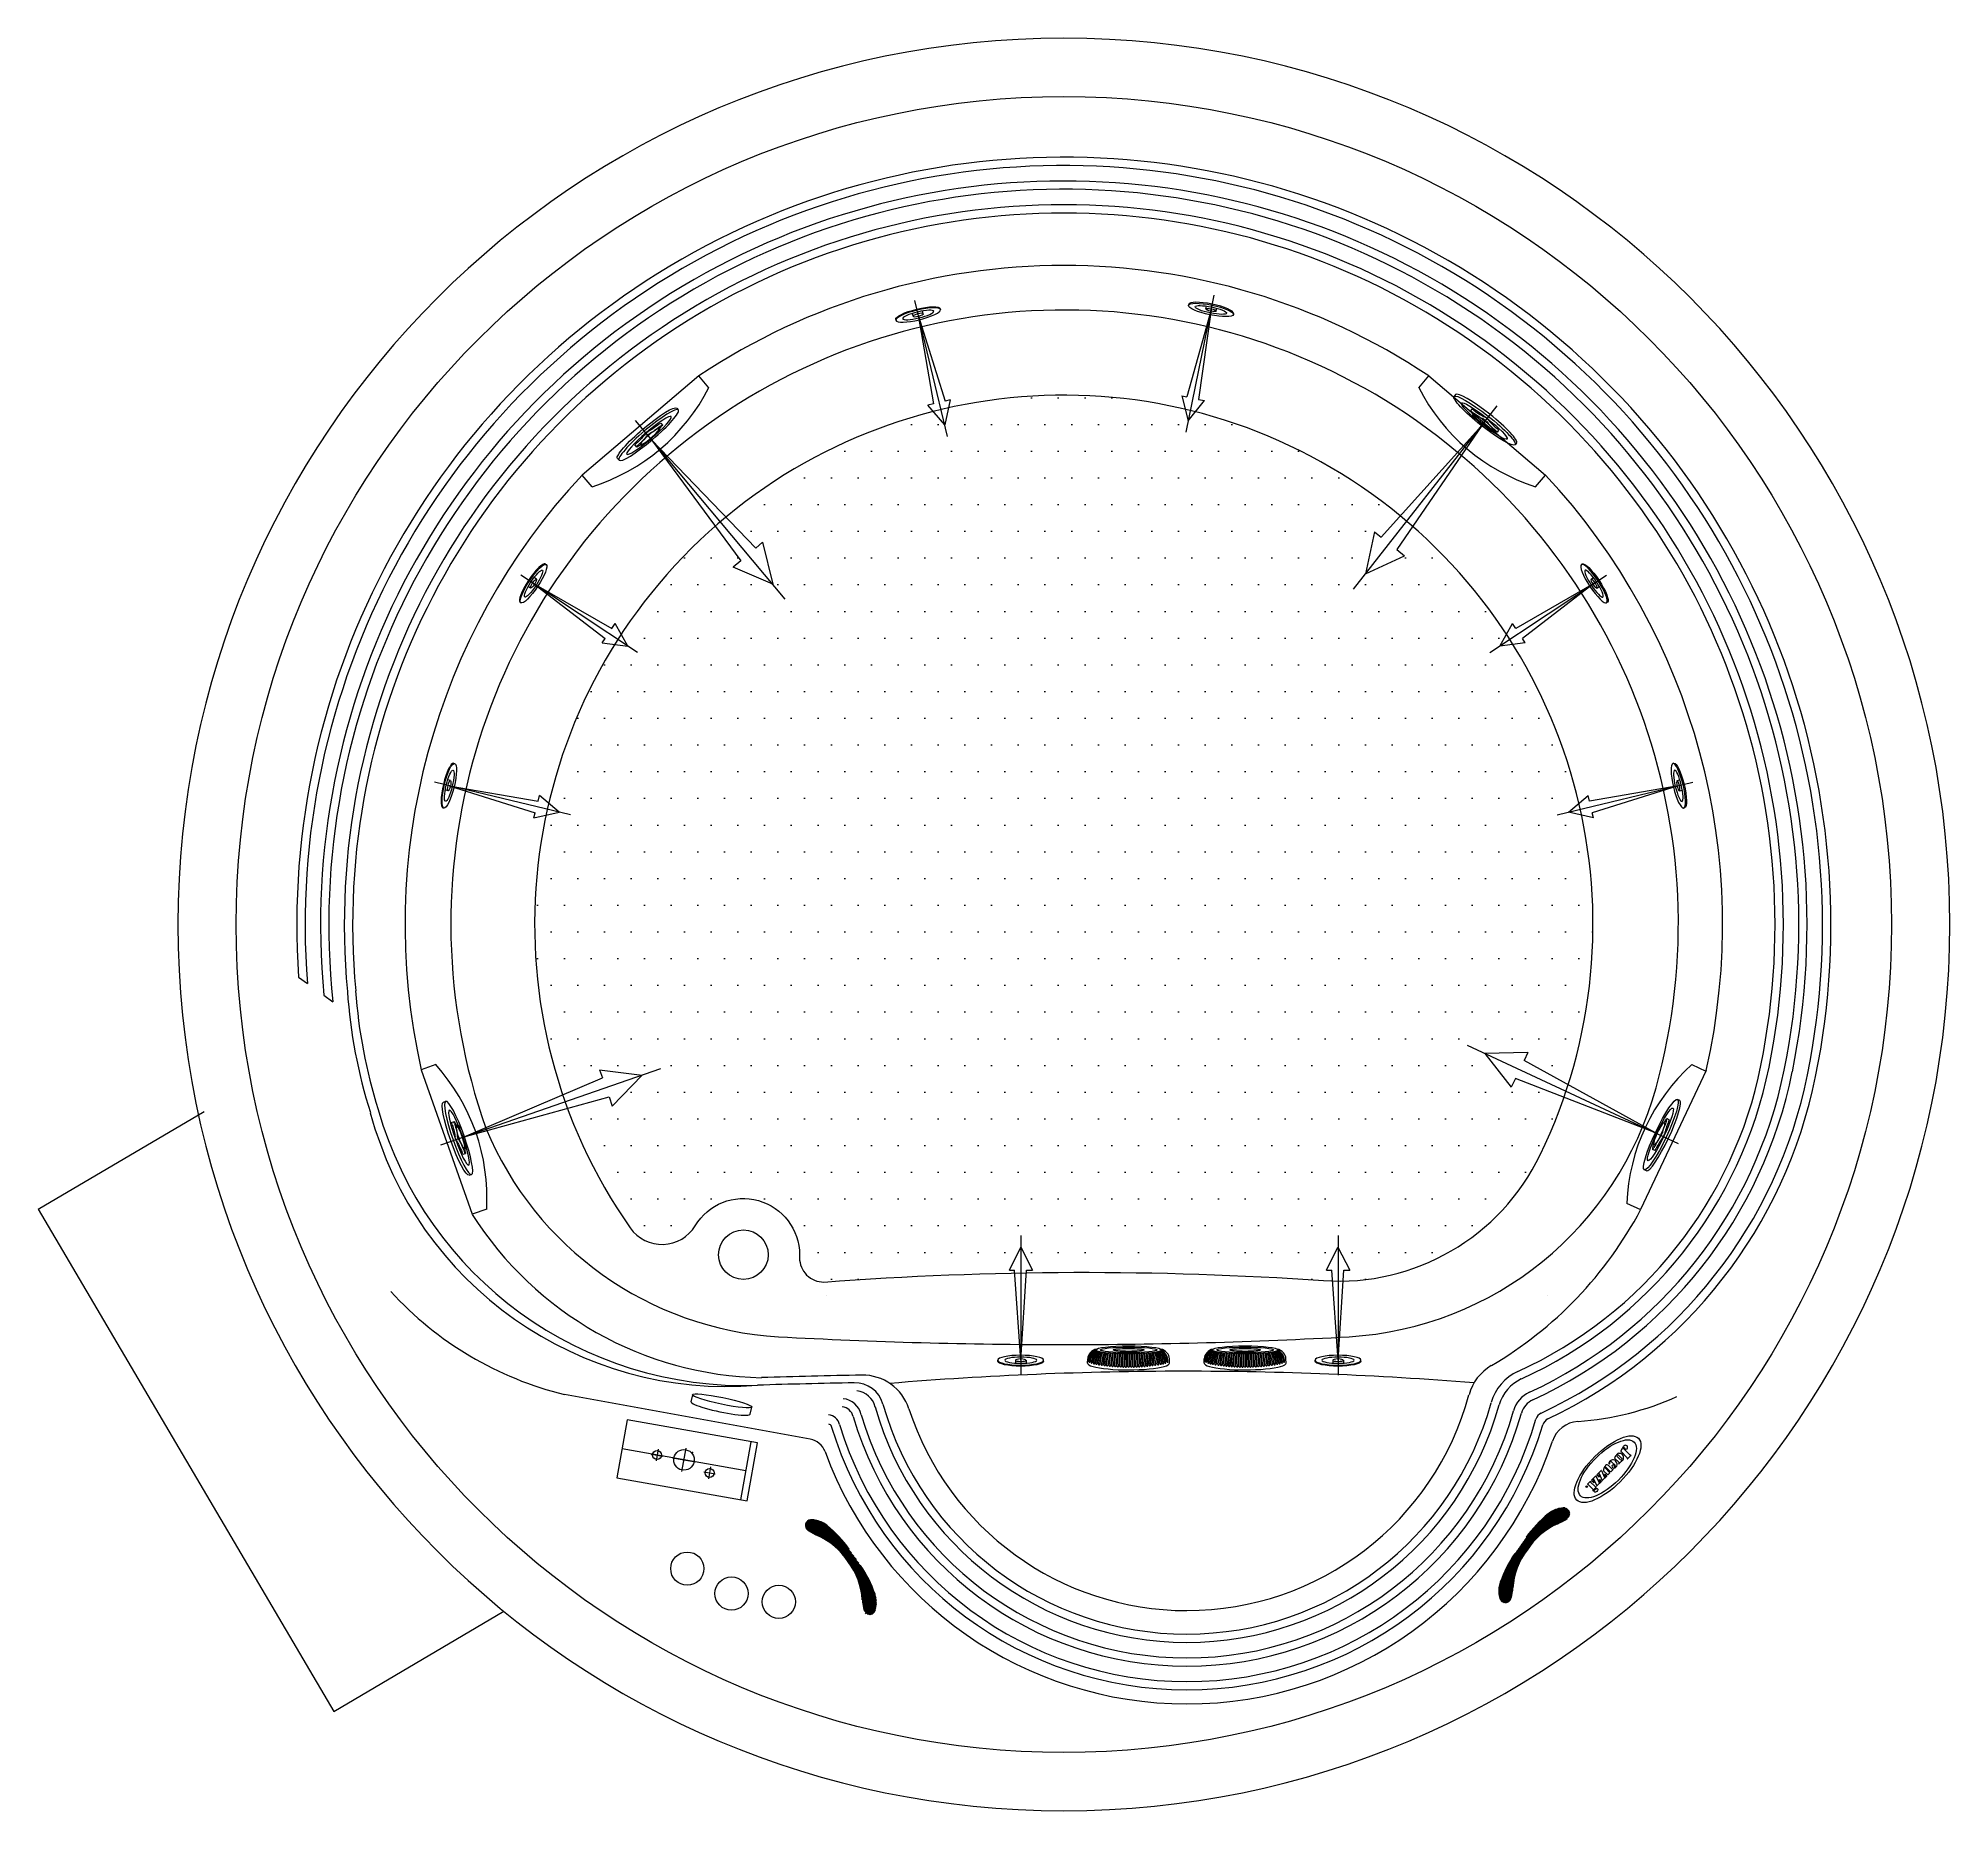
# Model space of a CAD drawing. Header units: millimetres. Extents: x -1265.95 to -1263.98, y 2239.13 to 2240.96.
import ezdxf
from ezdxf.enums import TextEntityAlignment as Align

# ---------------------------------------------------------------- set-up
doc = ezdxf.new("R2010")
doc.units = ezdxf.units.MM
doc.linetypes.add('CENTER2', pattern=[1.125, 0.75, -0.125, 0.125, -0.125])
doc.layers.add('jacuzzi', color=1, linetype='Continuous')
doc.layers.add('LCOTA02', color=1, linetype='Continuous')
doc.styles.add('ROMANS', font='romans', dxfattribs={"height": 4})

# ---------------------------------------------------------------- blocks, each defined once
blk = doc.blocks.new('*E4')
at = {"layer": 'LCOTA02', "extrusion": (0, 0, -1)}
for centre, start_param, end_param in [((-0.14, 1.57), -1.378279, 0), ((-0.13, -1.4), 3.141593, 4.519872)]:
    blk.add_ellipse(centre, major_axis=(-0.001, 0.268), ratio=0.15, start_param=start_param, end_param=end_param, dxfattribs=at)
blk = doc.blocks.new('A$C302A24D9')
at = {"layer": 'jacuzzi'}
for p, q in [((0, 1.23), (0, 1.02)), ((1.81, 1.02), (1.81, 1.61)), ((2.9, 1.02), (2.9, 1.61)), ((4.71, 1.23), (4.71, 1.02))]:
    blk.add_line(p, q, dxfattribs=at)
at = {"layer": 'jacuzzi', "extrusion": (0, 0, -1)}
for centre, major_axis, ratio, start_param, end_param in [((2.36, 1.23), (2.36, 0), 0.431953, 3.141593, 6.283185), ((2.36, 1.02), (2.36, 0), 0.431953, 3.141593, 9.424778), ((2.36, 1.02), (1.65, 0), 0.381644, 3.141593, 9.424778), ((2.36, 1.02), (0.544, 0), 0.461888, 1.570796326794896, 7.853981633974482)]:
    blk.add_ellipse(centre, major_axis=major_axis, ratio=ratio, start_param=start_param, end_param=end_param, dxfattribs=at)
blk = doc.blocks.new('A$C64DC4944')
at = {"layer": 'LCOTA02'}
for p, q in [((1, 10.05), (1.61, 10.04)), ((1, 10.05), (1.61, 10.04)), ((0.61, 7.08), (2.4, 6.9)), ((0.63, 7.21), (2.41, 6.99)), ((0.65, 7.4), (2.42, 7.19)), ((0.67, 7.53), (2.43, 7.29)), ((0.7, 7.73), (2.46, 7.49)), ((0.5, 5.45), (2.33, 5.42)), ((0.5, 5.25), (2.33, 5.22)), ((0.5, 5.12), (2.33, 5.12)), ((0.5, 4.93), (2.33, 4.93)), ((0.5, 4.8), (2.33, 4.83)), ((0.51, 5.78), (2.34, 5.72)), ((0.51, 5.58), (2.33, 5.52)), ((0.52, 5.91), (2.34, 5.81)), ((0.53, 6.1), (2.35, 6.01)), ((0.54, 6.23), (2.35, 6.11)), ((0.55, 6.43), (2.36, 6.31)), ((0.56, 6.56), (2.37, 6.4)), ((0.58, 6.75), (2.38, 6.6)), ((0.59, 6.88), (2.38, 6.7)), ((0.5, 4.6), (2.33, 4.63)), ((0.51, 4.47), (2.33, 4.53)), ((0.51, 4.27), (2.34, 4.33)), ((0.52, 4.14), (2.34, 4.24)), ((0.53, 3.95), (2.35, 4.04)), ((0.54, 3.82), (2.35, 3.94)), ((0.55, 3.62), (2.36, 3.74)), ((0.56, 3.49), (2.37, 3.65)), ((0.58, 3.3), (2.38, 3.45)), ((0.59, 3.17), (2.38, 3.35)), ((0.61, 2.97), (2.4, 3.15)), ((0.63, 2.84), (2.41, 3.06)), ((0.65, 2.65), (2.42, 2.86)), ((0.67, 2.52), (2.43, 2.76)), ((0.7, 2.32), (2.46, 2.56)), ((1, 0), (1.61, 0.01))]:
    blk.add_line(p, q, dxfattribs=at)
for centre, radius, start, end in [((1.05, 9.54), 0.0615, 68.3204, 262.6804), ((0.87, 6.16), 3.32, 55.1075, 86.9796), ((0.99, 6.71), 2.88, 50.6805, 88.3252), ((1.17, 9.8), 0.0615, 68.3204, 262.6804), ((1.17, 7.3), 2.43, 44.3309, 90.2321), ((1.25, 7.67), 2.18, 37.8314, 91.6456), ((1.27, 9.97), 0.0437, 95.1947, 269.2796), ((1.48, 8.38), 1.65, 23.122, 97.4137), ((1.4, 8.12), 1.81, 29.4273, 93.9522), ((1.6, 8.54), 1.5, 15.4909, 89.5), ((0.6, 6.98), 0.0976, 82.2368, 265.4561), ((0.64, 7.31), 0.0971, 80.818, 264.7502), ((0.68, 7.63), 0.0966, 79.3777, 264.0441), ((0.73, 7.95), 0.0962, 77.9164, 263.337), ((0.78, 8.28), 0.0957, 76.4345, 262.6285), ((-5.35, -37.79), 46.05, 80.2208, 82.4284), ((0.83, 8.64), 0.0886, 70.0987, 280.7386), ((-0.81, -6.43), 14.56, 76.9086, 83.8716), ((-0.02, -2.86), 11.07, 76.75, 85.9055), ((0.27, 0.94), 7.45, 72.2851, 85.8848), ((0.9, 8.97), 0.0853, 77.1949, 270.3983), ((0.81, 3.81), 4.74, 68.2863, 89.644), ((0.81, 4.32), 4.4, 66.1373, 89.444), ((0.96, 9.26), 0.0777, 73.1915, 257.3605), ((0.5, 3.09), 5.81, 68.528, 86.0922), ((0.67, 4.8), 4.27, 62.3198, 86.6528), ((0.56, 4.48), 4.72, 63.2328, 85.4084), ((0.73, 5.64), 3.71, 57.5492, 86.0418), ((0.5, 5.35), 0.1, 89, 269), ((0.5, 5.03), 0.1, 90, 270), ((0.5, 4.7), 0.1, 91, 271), ((0.51, 5.68), 0.0995, 87.6922, 268.2877), ((0.52, 6.01), 0.099, 86.3618, 267.5776), ((0.54, 6.33), 0.0985, 85.009, 266.8693), ((0.57, 6.66), 0.098, 83.6339, 266.1623), ((0.51, 4.37), 0.0995, 91.7123, 272.3078), ((0.52, 4.04), 0.099, 92.4224, 273.6382), ((0.54, 3.72), 0.0985, 93.1307, 274.991), ((0.57, 3.39), 0.098, 93.8377, 276.3661), ((0.6, 3.07), 0.0976, 94.5439, 277.7632), ((0.64, 2.74), 0.0971, 95.2498, 279.182), ((0.68, 2.42), 0.0966, 95.9559, 280.6223), ((-5.35, 47.84), 46.05, 277.5716, 279.7791), ((0.73, 2.1), 0.0962, 96.663, 282.0836), ((0.78, 1.77), 0.0957, 97.3715, 283.5655), ((0.83, 1.41), 0.0886, 79.2614, 289.9013), ((-0.81, 16.48), 14.56, 276.1284, 283.0908), ((-0.02, 12.91), 11.07, 274.0945, 283.2492), ((0.27, 9.11), 7.45, 274.1152, 287.7136), ((0.9, 1.08), 0.0853, 89.6017, 282.8051), ((0.81, 6.24), 4.74, 270.356, 291.7114), ((0.81, 5.73), 4.4, 270.556, 293.8599), ((0.96, 0.79), 0.0777, 102.6395, 286.8085), ((0.5, 6.96), 5.81, 273.9078, 291.4695), ((0.67, 5.25), 4.27, 273.3472, 297.6765), ((0.56, 5.57), 4.72, 274.5916, 296.7633), ((0.73, 4.41), 3.71, 273.9582, 302.4452), ((1.05, 0.51), 0.0615, 97.3196, 291.6796), ((0.87, 3.89), 3.32, 273.0204, 304.8844), ((0.99, 3.34), 2.88, 271.6748, 309.1263), ((1.17, 0.25), 0.0615, 97.3196, 291.6796), ((1.17, 2.75), 2.43, 269.7679, 315.0739), ((1.25, 2.38), 2.18, 268.3544, 322.1082), ((1.6, 1.51), 1.5, 270.5, 344.4472)]:
    blk.add_arc(centre, radius, start, end, dxfattribs=at)
blk.add_ellipse((1, 5.03), major_axis=(0, 5.03), ratio=0.198307, start_param=6.281174, end_param=9.428239, dxfattribs=at)
for major_axis, ratio in [((0, 4), 0.1484), ((0, 3.49), 0.114375), ((0, 1.89), 0.112344)]:
    blk.add_ellipse((2.92, 5.02), major_axis=major_axis, ratio=ratio, dxfattribs=at)
blk = doc.blocks.new('*E3')
at = {"layer": 'LCOTA02', "extrusion": (0, 0, -1)}
for centre, start_param, end_param in [((-0.14, 1.57), -1.378279, 0), ((-0.13, -1.4), 3.141593, 4.519872)]:
    blk.add_ellipse(centre, major_axis=(-0.001, 0.268), ratio=0.15, start_param=start_param, end_param=end_param, dxfattribs=at)

msp = doc.modelspace()

# ---------------------------------------------------------------- hatches: boundary and pattern name
at = {"layer": 'jacuzzi'}
h = msp.add_hatch(dxfattribs=at)
h.set_pattern_fill('DOTS', color=256, scale=0.44, style=0)
h.set_pattern_definition([(0, (-1268.60024, 2236.655902), (0.01375, 0.0275), [0, -0.0275])])
h.paths.add_polyline_path([(-1264.3508, 2240.046, 0.052076), (-1264.3626, 2240.1586), (-1264.3762, 2240.1617), (-1264.3761, 2240.1617), (-1264.3653, 2240.1709, 0.081836), (-1264.4334, 2240.3345), (-1264.447, 2240.3327), (-1264.4468, 2240.3328), (-1264.44, 2240.3448, 0.067772), (-1264.5365, 2240.4558), (-1264.5528, 2240.432), (-1264.5448, 2240.4257), (-1264.5849, 2240.407), (-1264.585, 2240.4068), (-1264.5759, 2240.4503), (-1264.5688, 2240.4447), (-1264.5492, 2240.4665, 0.109929), (-1264.7603, 2240.5739), (-1264.7675, 2240.5647), (-1264.7675, 2240.5646), (-1264.7706, 2240.5764, 0.05801), (-1264.8958, 2240.591), (-1264.8958, 2240.046)])
h.paths.add_polyline_path([(-1264.8958, 2240.591, 0.054954), (-1265.0146, 2240.5779), (-1265.0185, 2240.5602), (-1265.0186, 2240.5604), (-1265.0303, 2240.5742, 0.111231), (-1265.2438, 2240.4655), (-1265.213, 2240.4336), (-1265.2061, 2240.4395), (-1265.1955, 2240.3963), (-1265.1957, 2240.3965), (-1265.2363, 2240.4138), (-1265.2286, 2240.4203), (-1265.2549, 2240.456, 0.067948), (-1265.3516, 2240.3448), (-1265.3449, 2240.3328), (-1265.3447, 2240.3327), (-1265.3582, 2240.3345, 0.081836), (-1265.4263, 2240.1709), (-1265.4156, 2240.1617), (-1265.4155, 2240.1617), (-1265.4291, 2240.1586, 0.052076), (-1265.4408, 2240.046), (-1264.8958, 2240.046)])
h.paths.add_polyline_path([(-1264.8958, 2240.046), (-1265.4408, 2240.046, 0.082095), (-1265.4118, 2239.8706), (-1265.3711, 2239.888), (-1265.3741, 2239.8965), (-1265.3299, 2239.891), (-1265.3302, 2239.8909), (-1265.3609, 2239.8591), (-1265.3642, 2239.8687), (-1265.407, 2239.8568, 0.064082), (-1265.3424, 2239.7336, 0.542604), (-1265.2754, 2239.7359, -0.759815), (-1265.168, 2239.706), (-1265.168, 2239.7028, 0.414214), (-1265.143, 2239.6778, -0.013792), (-1264.9463, 2239.6872), (-1264.9465, 2239.69), (-1264.9519, 2239.69), (-1264.9402, 2239.714), (-1264.9402, 2239.7138), (-1264.9281, 2239.6902), (-1264.9342, 2239.6901), (-1264.9344, 2239.6874, -0.002702), (-1264.8958, 2239.6879)])
h.paths.add_polyline_path([(-1264.6282, 2239.6794, 0.009964), (-1264.619, 2239.6789), (-1264.6198, 2239.69), (-1264.6252, 2239.69), (-1264.6134, 2239.714), (-1264.6134, 2239.7138), (-1264.6014, 2239.6902), (-1264.6075, 2239.6901), (-1264.6082, 2239.6789, 0.282863), (-1264.4052, 2239.8087, 0.029508), (-1264.3807, 2239.8681), (-1264.4306, 2239.8875), (-1264.4349, 2239.8784), (-1264.4622, 2239.9131), (-1264.4625, 2239.9132), (-1264.418, 2239.9142), (-1264.4218, 2239.906), (-1264.3764, 2239.881, 0.077048), (-1264.3508, 2240.046), (-1264.8958, 2240.046), (-1264.8958, 2239.6879, -0.018763)])
h.paths.add_polyline_path([(-1265.1188, 2240.2575), (-1265.0029, 2240.2575), (-1265.0029, 2240.1662), (-1265.1188, 2240.1662)], flags=24)
h.paths.add_polyline_path([(-1265.1306, 2239.9217), (-1265.0149, 2239.9217), (-1265.0149, 2239.8303), (-1265.1306, 2239.8303)], flags=24)
h = msp.add_hatch(dxfattribs=at)
h.set_pattern_fill('ANSI31', color=256, scale=0.006, angle=90, style=0)
h.set_pattern_definition([(135, (-1265.52604805, 2231.7445429), (-0.000530330086, -0.000530330086), [])])
h.paths.add_polyline_path([(-1264.3871, 2239.429, 0.040015), (-1264.3772, 2239.4345, 0.693838), (-1264.3799, 2239.4454, 0.117767), (-1264.3923, 2239.4424, 0.042592), (-1264.3961, 2239.4399, 0.06981), (-1264.4195, 2239.4151), (-1264.4254, 2239.4067), (-1264.4313, 2239.3983, 0.06981), (-1264.4466, 2239.3678, 0.042592), (-1264.4476, 2239.3634, 0.117767), (-1264.4462, 2239.3507, 0.693838), (-1264.435, 2239.3519, 0.040015), (-1264.4332, 2239.363, -0.150241), (-1264.4186, 2239.4019, -0.150241)])
h = msp.add_hatch(dxfattribs=at)
h.set_pattern_fill('ANSI31', color=256, scale=0.006, angle=90, style=0)
h.set_pattern_definition([(135, (-1265.8118628, 2231.7397408), (-0.000530330086, -0.000530330086), [])])
h.paths.add_polyline_path([(-1265.1111, 2239.3945), (-1265.117, 2239.403, 0.067757), (-1265.1396, 2239.4271, 0.051981), (-1265.1442, 2239.4302, 0.117767), (-1265.1566, 2239.4332, 0.693838), (-1265.1593, 2239.4223, 0.040015), (-1265.1495, 2239.4168, -0.150241), (-1265.118, 2239.3897, -0.150241), (-1265.1033, 2239.3508, 0.040015), (-1265.1015, 2239.3397, 0.693838), (-1265.0903, 2239.3386, 0.117767), (-1265.0889, 2239.3512, 0.051981), (-1265.0902, 2239.3566, 0.067757), (-1265.1052, 2239.3861)])

# ---------------------------------------------------------------- linework, layer by layer
at = {"layer": 'jacuzzi', "linetype": 'CENTER2'}
for p, q in [((-1264.7699, 2240.5529), (-1264.7411, 2240.694)), ((-1265.0157, 2240.5486), (-1265.0494, 2240.6886)), ((-1264.5973, 2240.3911), (-1264.4494, 2240.5801)), ((-1265.1827, 2240.381), (-1265.337, 2240.5648)), ((-1265.3348, 2240.3262), (-1265.4549, 2240.4056)), ((-1264.4569, 2240.3262), (-1264.3368, 2240.4056)), ((-1265.4039, 2240.1589), (-1265.5439, 2240.1924)), ((-1264.3878, 2240.1589), (-1264.2478, 2240.1924)), ((-1264.4805, 2239.9216), (-1264.2629, 2239.8204)), ((-1265.3112, 2239.8975), (-1265.5379, 2239.8189)), ((-1264.9402, 2239.7259), (-1264.9402, 2239.5819)), ((-1264.6134, 2239.7259), (-1264.6134, 2239.5819))]:
    msp.add_line(p, q, dxfattribs=at)
at = {"layer": 'jacuzzi'}
for p, q in [((-1264.7442, 2240.6787), (-1264.769, 2240.5893)), ((-1264.7442, 2240.6787), (-1264.757, 2240.5867)), ((-1265.0458, 2240.6735), (-1265.0299, 2240.582)), ((-1265.0458, 2240.6735), (-1265.0179, 2240.585)), ((-1265.2717, 2240.6109), (-1265.392, 2240.5088)), ((-1265.2614, 2240.5987), (-1265.2717, 2240.6109)), ((-1264.5303, 2240.5987), (-1264.52, 2240.6109)), ((-1264.52, 2240.6109), (-1264.3997, 2240.5088)), ((-1265.2945, 2240.5777), (-1265.2929, 2240.5758)), ((-1265.0299, 2240.582), (-1265.0358, 2240.5806)), ((-1265.0185, 2240.5603), (-1265.0358, 2240.5806)), ((-1265.0127, 2240.5863), (-1265.0185, 2240.5603)), ((-1265.0127, 2240.5863), (-1265.0179, 2240.585)), ((-1264.7743, 2240.5904), (-1264.7676, 2240.5647)), ((-1264.7743, 2240.5904), (-1264.769, 2240.5893)), ((-1264.7676, 2240.5647), (-1264.751, 2240.5855)), ((-1264.757, 2240.5867), (-1264.751, 2240.5855)), ((-1264.4923, 2240.5916), (-1264.4939, 2240.5896)), ((-1264.4755, 2240.5766), (-1264.4772, 2240.5745)), ((-1265.3109, 2240.5622), (-1265.3091, 2240.5601)), ((-1264.4654, 2240.5597), (-1264.5688, 2240.4447)), ((-1264.4654, 2240.5597), (-1264.5528, 2240.432)), ((-1265.3375, 2240.5395), (-1265.3359, 2240.5376)), ((-1265.3204, 2240.5449), (-1265.2286, 2240.4203)), ((-1265.3204, 2240.5449), (-1265.213, 2240.4336)), ((-1264.448, 2240.5549), (-1264.4496, 2240.5529)), ((-1264.4296, 2240.5419), (-1264.4311, 2240.54)), ((-1265.3555, 2240.5259), (-1265.3539, 2240.524)), ((-1265.3817, 2240.4967), (-1265.392, 2240.5088)), ((-1264.41, 2240.4967), (-1264.3997, 2240.5088)), ((-1265.2061, 2240.4395), (-1265.213, 2240.4336)), ((-1265.2061, 2240.4395), (-1265.1955, 2240.3964)), ((-1264.5759, 2240.4503), (-1264.585, 2240.407)), ((-1264.5759, 2240.4503), (-1264.5688, 2240.4447)), ((-1265.2286, 2240.4203), (-1265.2363, 2240.4138)), ((-1264.585, 2240.407), (-1264.5448, 2240.4257)), ((-1264.5528, 2240.432), (-1264.5448, 2240.4257)), ((-1265.1955, 2240.3964), (-1265.2363, 2240.4138)), ((-1265.4419, 2240.397), (-1265.3682, 2240.3406)), ((-1265.4419, 2240.397), (-1265.3613, 2240.3508)), ((-1264.3498, 2240.397), (-1264.4303, 2240.3508)), ((-1264.3498, 2240.397), (-1264.4235, 2240.3406)), ((-1265.3712, 2240.3361), (-1265.3682, 2240.3406)), ((-1265.3613, 2240.3508), (-1265.3579, 2240.3559)), ((-1265.3448, 2240.3327), (-1265.3579, 2240.3559)), ((-1264.4469, 2240.3327), (-1264.4337, 2240.3559)), ((-1264.4303, 2240.3508), (-1264.4337, 2240.3559)), ((-1264.4205, 2240.3361), (-1264.4235, 2240.3406)), ((-1265.3712, 2240.3361), (-1265.3448, 2240.3327)), ((-1264.4205, 2240.3361), (-1264.4469, 2240.3327)), ((-1265.5288, 2240.1888), (-1265.4402, 2240.1611)), ((-1265.5288, 2240.1888), (-1265.4373, 2240.173)), ((-1264.2629, 2240.1888), (-1264.3544, 2240.173)), ((-1264.2629, 2240.1888), (-1264.3515, 2240.1611)), ((-1265.4373, 2240.173), (-1265.4358, 2240.1789)), ((-1265.4155, 2240.1617), (-1265.4358, 2240.1789)), ((-1264.3761, 2240.1617), (-1264.3559, 2240.1789)), ((-1264.3544, 2240.173), (-1264.3559, 2240.1789)), ((-1265.4415, 2240.1558), (-1265.4155, 2240.1617)), ((-1265.4415, 2240.1558), (-1265.4402, 2240.1611)), ((-1264.3502, 2240.1558), (-1264.3761, 2240.1617)), ((-1264.3502, 2240.1558), (-1264.3515, 2240.1611)), ((-1265.6839, 2239.9917), (-1265.6749, 2239.9852)), ((-1265.6579, 2239.9731), (-1265.6486, 2239.9665)), ((-1264.418, 2239.9142), (-1264.4623, 2239.9132)), ((-1264.4623, 2239.9132), (-1264.4349, 2239.8784)), ((-1264.418, 2239.9142), (-1264.4218, 2239.906)), ((-1265.5426, 2239.9017), (-1265.5576, 2239.8964)), ((-1265.5576, 2239.8964), (-1265.5051, 2239.7476)), ((-1265.5134, 2239.8274), (-1265.3711, 2239.888)), ((-1265.3741, 2239.8965), (-1265.3711, 2239.888)), ((-1265.3741, 2239.8965), (-1265.3301, 2239.891)), ((-1265.3301, 2239.891), (-1265.3609, 2239.8591)), ((-1264.4306, 2239.8875), (-1264.4349, 2239.8784)), ((-1264.2864, 2239.8314), (-1264.4306, 2239.8875)), ((-1264.2864, 2239.8314), (-1264.4218, 2239.906)), ((-1264.2342, 2239.8958), (-1264.3018, 2239.7524)), ((-1264.2489, 2239.9019), (-1264.2345, 2239.8951)), ((-1265.5134, 2239.8274), (-1265.3642, 2239.8687)), ((-1265.3642, 2239.8687), (-1265.3609, 2239.8591)), ((-1265.9521, 2239.7529), (-1265.7812, 2239.8535)), ((-1265.5348, 2239.8632), (-1265.5324, 2239.864)), ((-1264.2615, 2239.8648), (-1264.2637, 2239.8659)), ((-1265.5261, 2239.8424), (-1265.5235, 2239.8433)), ((-1264.2722, 2239.845), (-1264.2747, 2239.8462)), ((-1265.5145, 2239.8094), (-1265.5121, 2239.8102)), ((-1264.2871, 2239.8134), (-1264.2894, 2239.8144)), ((-1265.5082, 2239.7878), (-1265.5058, 2239.7886)), ((-1264.2956, 2239.7925), (-1264.2979, 2239.7935)), ((-1265.9521, 2239.7529), (-1265.6478, 2239.2358)), ((-1265.4902, 2239.7529), (-1265.5051, 2239.7476)), ((-1264.3162, 2239.7592), (-1264.3018, 2239.7524)), ((-1264.9519, 2239.69), (-1264.9402, 2239.7139)), ((-1264.9402, 2239.7139), (-1264.9281, 2239.6902)), ((-1264.6252, 2239.69), (-1264.6135, 2239.7139)), ((-1264.6135, 2239.7139), (-1264.6014, 2239.6902)), ((-1264.9519, 2239.69), (-1264.9465, 2239.69)), ((-1264.9402, 2239.5975), (-1264.9465, 2239.69)), ((-1264.9402, 2239.5975), (-1264.9342, 2239.6901)), ((-1264.9342, 2239.6901), (-1264.9281, 2239.6902)), ((-1264.6252, 2239.69), (-1264.6198, 2239.69)), ((-1264.6134, 2239.5975), (-1264.6198, 2239.69)), ((-1264.6134, 2239.5975), (-1264.6075, 2239.6901)), ((-1264.6075, 2239.6901), (-1264.6014, 2239.6902)), ((-1265.1404, 2239.6636), (-1265.1404, 2239.6636)), ((-1264.3977, 2239.6636), (-1264.3977, 2239.6636)), ((-1265.1569, 2239.516), (-1265.41, 2239.5621)), ((-1265.2782, 2239.5619), (-1265.2798, 2239.5546)), ((-1265.3455, 2239.5359), (-1265.3561, 2239.4762)), ((-1265.2114, 2239.5122), (-1265.3455, 2239.5359)), ((-1265.2187, 2239.5418), (-1265.2172, 2239.5492)), ((-1265.2284, 2239.4537), (-1265.2179, 2239.5134)), ((-1265.2232, 2239.4836), (-1265.3508, 2239.5061)), ((-1265.3207, 2239.5008), (-1265.3087, 2239.4986)), ((-1265.3207, 2239.5008), (-1265.3087, 2239.4986)), ((-1265.3136, 2239.5057), (-1265.3157, 2239.4937)), ((-1265.3136, 2239.5057), (-1265.3157, 2239.4937)), ((-1265.299, 2239.4969), (-1265.275, 2239.4927)), ((-1265.299, 2239.4969), (-1265.275, 2239.4927)), ((-1265.2891, 2239.4828), (-1265.2849, 2239.5068)), ((-1265.2891, 2239.4828), (-1265.2849, 2239.5068)), ((-1265.2219, 2239.4526), (-1265.2114, 2239.5122)), ((-1264.3239, 2239.4919), (-1264.3286, 2239.4966)), ((-1264.3269, 2239.499), (-1264.3272, 2239.4994)), ((-1264.3259, 2239.4984), (-1264.3223, 2239.4947)), ((-1264.321, 2239.4961), (-1264.3246, 2239.4997)), ((-1264.3213, 2239.4934), (-1264.3238, 2239.4909)), ((-1264.3152, 2239.4967), (-1264.3219, 2239.5034)), ((-1264.3213, 2239.4937), (-1264.3213, 2239.4937)), ((-1264.3197, 2239.5068), (-1264.3125, 2239.4996)), ((-1264.3156, 2239.4962), (-1264.3152, 2239.4967)), ((-1264.3154, 2239.4958), (-1264.3156, 2239.496)), ((-1264.3117, 2239.4993), (-1264.3152, 2239.4958)), ((-1264.3123, 2239.4996), (-1264.3121, 2239.4997)), ((-1264.3119, 2239.4997), (-1264.3117, 2239.4995)), ((-1265.3561, 2239.4762), (-1265.2219, 2239.4526)), ((-1265.2665, 2239.4825), (-1265.2549, 2239.4804)), ((-1265.2665, 2239.4825), (-1265.2549, 2239.4804)), ((-1265.2597, 2239.4875), (-1265.2618, 2239.4754)), ((-1265.2597, 2239.4875), (-1265.2618, 2239.4754)), ((-1264.3479, 2239.4782), (-1264.3523, 2239.4738)), ((-1264.3523, 2239.4737), (-1264.3502, 2239.4716)), ((-1264.3501, 2239.4751), (-1264.3469, 2239.4679)), ((-1264.3477, 2239.4782), (-1264.3445, 2239.4711)), ((-1264.3423, 2239.4838), (-1264.3467, 2239.4794)), ((-1264.3467, 2239.4793), (-1264.3446, 2239.4772)), ((-1264.3445, 2239.4807), (-1264.3413, 2239.4735)), ((-1264.3441, 2239.4775), (-1264.3444, 2239.4772)), ((-1264.344, 2239.4744), (-1264.3443, 2239.4741)), ((-1264.3422, 2239.4726), (-1264.3439, 2239.4744)), ((-1264.3421, 2239.4838), (-1264.3389, 2239.4767)), ((-1264.3366, 2239.4781), (-1264.3412, 2239.4735)), ((-1264.3398, 2239.4835), (-1264.3355, 2239.4793)), ((-1264.3384, 2239.48), (-1264.3387, 2239.4797)), ((-1264.3384, 2239.4865), (-1264.3333, 2239.4815)), ((-1264.3366, 2239.4782), (-1264.3383, 2239.48)), ((-1264.3326, 2239.4823), (-1264.3376, 2239.4873)), ((-1264.3333, 2239.4814), (-1264.3354, 2239.4793)), ((-1264.3307, 2239.4849), (-1264.3348, 2239.489)), ((-1264.3345, 2239.4911), (-1264.3341, 2239.4906)), ((-1264.3299, 2239.4848), (-1264.3324, 2239.4823)), ((-1264.3316, 2239.4929), (-1264.3279, 2239.4892)), ((-1264.3303, 2239.4852), (-1264.3306, 2239.4849)), ((-1264.3302, 2239.4852), (-1264.3299, 2239.4849)), ((-1264.3243, 2239.4913), (-1264.3239, 2239.4917)), ((-1264.3241, 2239.4909), (-1264.3243, 2239.491)), ((-1264.3535, 2239.4727), (-1264.3566, 2239.4696)), ((-1264.3566, 2239.4695), (-1264.3564, 2239.4694)), ((-1264.3558, 2239.4694), (-1264.3507, 2239.4644)), ((-1264.3533, 2239.4727), (-1264.3532, 2239.4726)), ((-1264.3483, 2239.467), (-1264.3532, 2239.4719)), ((-1264.3509, 2239.4631), (-1264.3507, 2239.463)), ((-1264.3497, 2239.4719), (-1264.35, 2239.4716)), ((-1264.35, 2239.4642), (-1264.3475, 2239.4667)), ((-1264.348, 2239.4672), (-1264.3482, 2239.467)), ((-1264.3475, 2239.4668), (-1264.3478, 2239.4672)), ((-1264.3422, 2239.4725), (-1264.3468, 2239.4679)), ((-1265.6478, 2239.2358), (-1265.4726, 2239.3389))]:
    msp.add_line(p, q, dxfattribs=at)
at = {"layer": 'jacuzzi', "color": 3}
msp.add_lwpolyline([(-1264.8958, 2240.9585, 36499.999972), (-1264.8957, 2240.9585)], format="xyb", dxfattribs=at)
at = {"layer": 'jacuzzi'}
msp.add_lwpolyline([(-1264.6282, 2239.6794, 0.306451), (-1264.4052, 2239.8087, 1.745875), (-1265.3424, 2239.7336, 0.542604), (-1265.2754, 2239.7359, -0.759815), (-1265.168, 2239.706), (-1265.168, 2239.7028, 0.414214), (-1265.143, 2239.6778, -0.036104)], format="xyb", close=True, dxfattribs=at)
for centre, radius in [((-1264.8958, 2240.046), 0.8525), ((-1265.2258, 2239.706), 0.0255), ((-1265.3147, 2239.4997), 0.00463), ((-1265.3147, 2239.4997), 0.00463), ((-1265.287, 2239.4948), 0.0106), ((-1265.287, 2239.4948), 0.0106), ((-1265.2607, 2239.4814), 0.00463), ((-1265.2607, 2239.4814), 0.00463), ((-1264.3573, 2239.4672), 0.000795), ((-1265.2836, 2239.3828), 0.0171), ((-1265.2836, 2239.3828), 0.0171), ((-1265.2381, 2239.3571), 0.0171), ((-1265.2381, 2239.3571), 0.0171), ((-1265.1893, 2239.3486), 0.0171)]:
    msp.add_circle(centre, radius, dxfattribs=at)
for centre, radius, start, end in [((-1264.8958, 2240.046), 0.79, 348.5742, 183.9435), ((-1264.8958, 2240.046), 0.7814, 348.5742, 184.4592), ((-1264.8958, 2240.046), 0.7655, 348.5742, 185.4659), ((-1264.8958, 2240.046), 0.757, 348.5742, 186.0281), ((-1264.8958, 2240.046), 0.7411, 348.5742, 185.3376), ((-1264.8958, 2240.046), 0.7325, 348.5742, 185.3376), ((-1264.8958, 2240.046), 0.6785, 56.3633, 123.6367), ((-1264.895, 2240.0466), 0.6321, 344.5204, 199.445), ((-1265.4437, 2240.6918), 0.2047, 287.6483, 332.9799), ((-1264.3479, 2240.6918), 0.2047, 207.0201, 252.3517), ((-1264.8958, 2240.046), 0.6785, 136.9915, 192.7381), ((-1264.8958, 2240.046), 0.6785, 347.208, 43.0085), ((-1265.0996, 2240.0136), 0.5353, 183.9161, 197.5397), ((-1265.1016, 2240.0137), 0.5248, 183.9161, 197.5397), ((-1265.6946, 2239.7645), 0.2047, 356.7496, 42.0813), ((-1264.6116, 2239.9886), 0.4426, 294.4935, 348.5742), ((-1264.6116, 2239.9886), 0.4511, 294.4935, 348.5742), ((-1264.6116, 2239.9886), 0.467, 294.7323, 348.5742), ((-1264.6116, 2239.9886), 0.4755, 294.7323, 348.5742), ((-1264.6116, 2239.9886), 0.4915, 294.9661, 348.5742), ((-1264.6116, 2239.9886), 0.5, 295.3998, 348.5742), ((-1264.1116, 2239.75), 0.2047, 132.1029, 177.4345), ((-1264.6233, 2239.9709), 0.35, 273.4862, 344.5939), ((-1265.2424, 2239.951), 0.3807, 195.0321, 274.7015), ((-1265.2255, 2239.9629), 0.3915, 195.9077, 272.1021), ((-1265.1688, 2239.9698), 0.3489, 202.5198, 266.5713), ((-1264.6612, 2239.9428), 0.4068, 300.3905, 332.0884), ((-1265.1995, 2239.941), 0.3617, 212.3304, 268.7867), ((-1265.3266, 2239.9067), 0.3545, 222.2589, 256.3935), ((-1264.8958, 2244.9803), 5.3668, 266.8618, 270), ((-1264.8958, 2244.9803), 5.3668, 270, 273.1382), ((-1264.4302, 2239.5488), 0.05, 120.3905, 164.8232), ((-1264.9119, 2229.6889), 9.8873, 91.1575, 91.73454), ((-1264.9079, 2229.6967), 9.8873, 91.13611, 91.73454), ((-1265.111, 2239.5441), 0.03, 15.7729, 91.1575), ((-1265.1029, 2239.532), 0.05, 18.0362, 91.1361), ((-1264.7708, 2235.884), 3.702, 90.0276, 94.7134), ((-1264.7708, 2235.884), 3.702, 85.3904, 90.0276), ((-1264.4074, 2239.5403), 0.05, 114.4935, 164.483), ((-1264.4074, 2239.5403), 0.0415, 114.4935, 164.483), ((-1265.1253, 2239.5365), 0.0214, 12.9471, 84.1628), ((-1265.111, 2239.5444), 0.0214, 12.9471, 84.1628), ((-1264.7691, 2239.6407), 0.3253, 195.7729, 270), ((-1264.7691, 2239.6407), 0.3011, 270, 344.8232), ((-1264.7691, 2239.6407), 0.3253, 270, 344.483), ((-1264.4037, 2239.5371), 0.03, 114.7323, 164.17), ((-1264.4037, 2239.5371), 0.0215, 114.7323, 164.17), ((-1264.3872, 2239.8329), 0.2993, 274.0181, 294.2483), ((-1265.1394, 2239.5284), 0.0129, 12.505, 84.1628), ((-1265.1253, 2239.5365), 0.0129, 12.505, 84.1628), ((-1264.7691, 2239.6407), 0.3583, 196.4407, 270), ((-1264.7691, 2239.6407), 0.3498, 196.5096, 270), ((-1264.7691, 2239.6407), 0.3338, 195.9034, 270.0006), ((-1264.7691, 2239.6407), 0.3011, 198.0362, 270), ((-1264.7691, 2239.6407), 0.3338, 270, 344.483), ((-1264.7691, 2239.6407), 0.3498, 270, 344.17), ((-1264.7691, 2239.6407), 0.3583, 270, 344.17), ((-1264.7691, 2239.6407), 0.3742, 270, 343.8645), ((-1264.4, 2239.5339), 0.01, 114.9661, 163.8645), ((-1264.3929, 2239.5279), 0.01, 115.3998, 163.2999), ((-1264.3642, 2239.5044), 0.03, 94.0181, 161.3905), ((-1265.1605, 2239.4964), 0.02, 20.2415, 79.6896), ((-1265.1383, 2239.5284), 0.00319, 12.505, 84.1628), ((-1264.7691, 2239.6407), 0.3827, 196.8904, 270), ((-1264.7691, 2239.6407), 0.3742, 197.0233, 270), ((-1264.7691, 2239.6407), 0.3827, 270, 343.2999), ((-1264.7691, 2239.6407), 0.3972, 270, 341.3905), ((-1264.7691, 2239.6407), 0.3972, 200.2415, 270), ((-1264.3304, 2239.4904), 0.00427, 106.6547, 154.3156), ((-1264.3313, 2239.4909), 0.00266, 123.5495, 159.192), ((-1264.3323, 2239.4923), 0.000927, 39.0267, 117.5112), ((-1264.3304, 2239.4903), 0.00446, 352.1037, 107.2395), ((-1264.3214, 2239.4947), 0.00749, 141.2583, 165.0585), ((-1264.3239, 2239.4985), 0.00305, 93.3722, 169.2029), ((-1264.3253, 2239.4991), 0.000926, 44.9723, 224.9723), ((-1264.3236, 2239.4971), 0.00441, 351.2756, 96.458), ((-1264.3216, 2239.4954), 0.000926, 224.9723, 44.9723), ((-1264.3026, 2239.4973), 0.0204, 150.5328, 161.8168), ((-1264.3218, 2239.5036), 0.000183, 163.7955, 224.9723), ((-1264.3213, 2239.4938), 0.0000913, 96.4276, 224.9723), ((-1264.322, 2239.4966), 0.0028, 284.8954, 357.2484), ((-1264.3214, 2239.4935), 0.000183, 314.9723, 44.9723), ((-1264.3143, 2239.5039), 0.00692, 125.1477, 150.3907), ((-1264.3193, 2239.5071), 0.000455, 111.1006, 162.1753), ((-1264.3192, 2239.5071), 0.000605, 162.1753, 181.5013), ((-1264.3192, 2239.5071), 0.000567, 185.1923, 216.1166), ((-1264.3193, 2239.5069), 0.000664, 60.7475, 111.1006), ((-1264.3192, 2239.5071), 0.000455, 14.3605, 60.7475), ((-1264.3169, 2239.5077), 0.00184, 194.3605, 348.2099), ((-1264.3173, 2239.508), 0.00182, 99.7812, 125.1477), ((-1264.3172, 2239.5077), 0.00211, 347.9526, 99.7812), ((-1264.3155, 2239.4961), 0.000183, 134.9723, 224.9723), ((-1264.3153, 2239.4959), 0.000183, 224.9723, 314.9723), ((-1264.3124, 2239.4997), 0.000183, 224.9723, 314.9723), ((-1264.312, 2239.4996), 0.000183, 44.9723, 134.9723), ((-1264.3118, 2239.4994), 0.000183, 314.9723, 44.9723), ((-1264.3522, 2239.4738), 0.0000913, 134.9723, 224.9723), ((-1264.348, 2239.474), 0.00262, 159.7999, 228.7495), ((-1264.3485, 2239.4736), 0.00243, 139.0467, 146.1941), ((-1264.3502, 2239.4751), 0.000114, 23.9019, 139.0467), ((-1264.3478, 2239.4781), 0.000114, 23.9019, 134.9723), ((-1264.3466, 2239.4794), 0.0000913, 134.9723, 224.9723), ((-1264.3424, 2239.4796), 0.00262, 159.7999, 228.7495), ((-1264.3429, 2239.4792), 0.00243, 139.0467, 146.1941), ((-1264.3446, 2239.4807), 0.000114, 23.9019, 139.0467), ((-1264.3445, 2239.4773), 0.0000913, 224.9723, 314.9723), ((-1264.3442, 2239.4741), 0.0000913, 134.9723, 220.0312), ((-1264.3463, 2239.4724), 0.00256, 355.1297, 40.0312), ((-1264.3442, 2239.4776), 0.000114, 314.9723, 48.7495), ((-1264.344, 2239.4743), 0.0000913, 44.9723, 134.9723), ((-1264.3422, 2239.4837), 0.000114, 23.9019, 134.9723), ((-1264.3412, 2239.4736), 0.0000913, 203.9019, 314.9723), ((-1264.3261, 2239.4818), 0.0141, 155.6373, 170.0508), ((-1264.3392, 2239.484), 0.00073, 167.1417, 224.9723), ((-1264.3351, 2239.4858), 0.00421, 129.0459, 154.8225), ((-1264.3388, 2239.4767), 0.000114, 203.9019, 305.3098), ((-1264.3397, 2239.4779), 0.0016, 305.3098, 353.9772), ((-1264.3386, 2239.4797), 0.0000913, 134.9723, 220.0312), ((-1264.3406, 2239.478), 0.00256, 355.1297, 40.0312), ((-1264.3379, 2239.4868), 0.000576, 75.835, 199.236), ((-1264.3382, 2239.4867), 0.000183, 199.236, 224.9723), ((-1264.3384, 2239.4799), 0.0000913, 44.9723, 134.9723), ((-1264.3363, 2239.4875), 0.00214, 44.9723, 132.8956), ((-1264.3378, 2239.4872), 0.000183, 44.9723, 75.835), ((-1264.3366, 2239.4782), 0.0000913, 314.9723, 44.9723), ((-1264.3355, 2239.4794), 0.0000913, 224.9723, 314.9723), ((-1264.3299, 2239.4907), 0.00467, 159.9754, 173.8813), ((-1264.3344, 2239.4912), 0.000114, 174.1035, 224.9723), ((-1264.334, 2239.4907), 0.000114, 224.9723, 9.8307), ((-1264.3317, 2239.4911), 0.00219, 160.2427, 189.8307), ((-1264.3334, 2239.4814), 0.0000913, 314.9723, 44.9723), ((-1264.3325, 2239.4823), 0.0000913, 224.9723, 314.9723), ((-1264.3295, 2239.4882), 0.00178, 159.3659, 250.8795), ((-1264.33, 2239.4882), 0.00138, 335.2556, 155.7066), ((-1264.3307, 2239.485), 0.0000913, 224.9723, 314.9723), ((-1264.3303, 2239.4852), 0.0000913, 44.9723, 134.9723), ((-1264.3293, 2239.4895), 0.00316, 254.4995, 312.4742), ((-1264.33, 2239.4849), 0.0000913, 314.9723, 44.9723), ((-1264.3283, 2239.4875), 0.000419, 154.0019, 269.0596), ((-1264.3284, 2239.488), 0.000975, 275.7533, 321.3137), ((-1264.3293, 2239.4878), 0.00197, 15.4096, 43.9848), ((-1264.3286, 2239.4881), 0.00116, 322.0843, 12.215), ((-1264.3299, 2239.4901), 0.00398, 313.572, 353.925), ((-1264.3242, 2239.4912), 0.000183, 134.9723, 224.9723), ((-1264.324, 2239.491), 0.000183, 224.9723, 314.9723), ((-1264.3241, 2239.4918), 0.000183, 314.9723, 44.9723), ((-1264.3565, 2239.4696), 0.0000913, 134.9723, 224.9723), ((-1264.3564, 2239.4695), 0.0000913, 224.9723, 318.5835), ((-1264.356, 2239.4691), 0.000365, 44.9723, 138.5835), ((-1264.3534, 2239.4727), 0.0000913, 44.9723, 134.9723), ((-1264.353, 2239.4722), 0.000365, 127.1447, 224.9723), ((-1264.3533, 2239.4725), 0.0000913, 307.1447, 44.9723), ((-1264.3481, 2239.463), 0.00288, 156.2023, 176.9328), ((-1264.3508, 2239.4631), 0.0000913, 176.9328, 257.1447), ((-1264.3509, 2239.4642), 0.000183, 336.2023, 44.9723), ((-1264.3506, 2239.4632), 0.000183, 257.1447, 354.3998), ((-1264.3487, 2239.463), 0.00179, 134.0266, 174.3998), ((-1264.3501, 2239.4717), 0.0000913, 224.9723, 314.9723), ((-1264.3498, 2239.472), 0.000114, 314.9723, 48.7495), ((-1264.3482, 2239.467), 0.0000913, 224.9723, 314.9723), ((-1264.3479, 2239.4671), 0.0000913, 44.9723, 134.9723), ((-1264.3476, 2239.4668), 0.0000913, 314.9723, 44.9723), ((-1264.3468, 2239.468), 0.0000913, 203.9019, 314.9723), ((-1264.3444, 2239.4711), 0.000114, 203.9019, 305.3098), ((-1264.3453, 2239.4723), 0.0016, 305.3098, 353.9772), ((-1264.3422, 2239.4726), 0.0000913, 314.9723, 44.9723), ((-1264.3195, 2239.3441), 0.1227, 129.0978, 144.6029), ((-1264.3797, 2239.4188), 0.0268, 118.0347, 129.9373), ((-1264.3799, 2239.418), 0.0273, 90.0288, 116.8953), ((-1264.4164, 2239.4932), 0.0706, 294.5405, 303.534), ((-1265.1559, 2239.4272), 0.006, 96.3486, 237.3936), ((-1265.1202, 2239.481), 0.0706, 236.466, 245.4595), ((-1265.1566, 2239.4058), 0.0273, 63.1047, 89.9712), ((-1265.1778, 2239.352), 0.0707, 32.2469, 66.424), ((-1265.1568, 2239.4066), 0.0268, 50.0627, 61.9653), ((-1265.217, 2239.3319), 0.1227, 35.3971, 50.9022), ((-1264.3588, 2239.3642), 0.0707, 113.576, 147.7531), ((-1264.3303, 2239.3286), 0.1227, 145.3971, 160.9022), ((-1264.3627, 2239.3586), 0.0707, 142.2469, 176.424), ((-1265.1739, 2239.3464), 0.0707, 3.576, 37.7531), ((-1265.2062, 2239.3164), 0.1227, 19.0978, 34.6029), ((-1264.4205, 2239.3601), 0.0273, 173.1047, 199.9712), ((-1264.4211, 2239.3596), 0.0268, 160.0627, 171.9653), ((-1264.5036, 2239.3686), 0.0706, 346.466, 355.4595), ((-1265.0329, 2239.3564), 0.0706, 184.5405, 193.534)]:
    msp.add_arc(centre, radius, start, end, dxfattribs=at)
at = {"layer": 'jacuzzi', "extrusion": (0, 0, -1)}
for centre, major_axis, ratio, start_param, end_param in [((-1265.325, 2240.5518), (0.0305, 0.0259), 0.15, 3.141593, 6.283185), ((-1265.3234, 2240.5499), (0.0305, 0.0259), 0.15, 3.141593, 9.424778), ((-1265.3231, 2240.5495), (0.0229, 0.0194), 0.133333, 3.141593, 9.424778), ((-1265.3221, 2240.5484), (0.00953, 0.00809), 0.15, 3.141593, 9.424778), ((-1265.3118, 2240.5656), (0.0145, 0.0123), 0.15, 1.763314, 2.634916), ((-1265.3102, 2240.5636), (0.0145, 0.0123), 0.15, 1.763314, 2.634916), ((-1265.2978, 2240.5671), (0.0145, 0.0123), 0.15, 3.019951, 3.891553), ((-1265.3129, 2240.5604), (0.00204, 0.00173), 0.15, -1.378279, 0), ((-1265.3113, 2240.5585), (0.00204, 0.00173), 0.15, -1.378279, 0.74996), ((-1265.3355, 2240.5413), (0.00204, 0.00173), 0.15, 3.141593, 4.519872), ((-1265.3407, 2240.541), (0.0145, 0.0123), 0.15, 0.506677, 1.378279), ((-1265.3339, 2240.5394), (0.00204, 0.00173), 0.15, 2.391632, 4.519872), ((-1265.3445, 2240.5274), (0.0145, 0.0123), 0.15, -0.74996, 0.121642), ((-1265.3391, 2240.5391), (0.0145, 0.0123), 0.15, 0.506677, 1.378279), ((-1265.3279, 2240.541), (0.00204, 0.00173), 0.15, 1.134995, 3.263235), ((-1265.3252, 2240.5521), (0.00204, 0.00173), 0.15, 3.648269, 5.776509), ((-1265.319, 2240.5447), (0.0145, 0.0123), 0.15, 4.276588, 5.14819), ((-1265.3236, 2240.5502), (0.00204, 0.00173), 0.15, 3.648269, 5.776509), ((-1265.3139, 2240.5529), (0.00204, 0.00173), 0.15, -0.121642, 2.006598), ((-1265.5215, 2239.8255), (-0.0133, 0.0377), 0.15, 3.141593, 6.283185), ((-1265.5191, 2239.8263), (-0.0133, 0.0377), 0.15, 3.141593, 9.424778), ((-1265.5187, 2239.8265), (-0.01, 0.0283), 0.133333, 3.141593, 9.424778), ((-1265.5252, 2239.8399), (-0.00089, 0.00253), 0.15, -1.378279, 0), ((-1265.5296, 2239.8427), (-0.0063, 0.0179), 0.15, 1.763314, 2.634916), ((-1265.5228, 2239.8407), (-0.00089, 0.00253), 0.15, -1.378279, 0.74996), ((-1265.5272, 2239.8436), (-0.0063, 0.0179), 0.15, 1.763314, 2.634916), ((-1265.526, 2239.8564), (-0.0063, 0.0179), 0.15, 3.019951, 3.891553), ((-1265.5172, 2239.827), (-0.0042, 0.0118), 0.15, 3.141593, 9.424778), ((-1265.5194, 2239.8262), (-0.00089, 0.00253), 0.15, 3.648269, 5.776509), ((-1265.5185, 2239.8362), (-0.00089, 0.00253), 0.15, -0.121642, 2.006598), ((-1265.5127, 2239.8286), (-0.0063, 0.0179), 0.15, 4.276588, 5.14819), ((-1265.5218, 2239.8254), (-0.00089, 0.00253), 0.15, 3.648269, 5.776509), ((-1265.517, 2239.807), (-0.0063, 0.0179), 0.15, 0.506677, 1.378279), ((-1265.5146, 2239.8078), (-0.0063, 0.0179), 0.15, 0.506677, 1.378279), ((-1265.5154, 2239.8119), (-0.00089, 0.00253), 0.15, 3.141593, 4.519872), ((-1265.513, 2239.8128), (-0.00089, 0.00253), 0.15, 2.391632, 4.519872), ((-1265.5056, 2239.7986), (-0.0063, 0.0179), 0.15, -0.74996, 0.121642), ((-1265.5124, 2239.819), (-0.00089, 0.00253), 0.15, 1.134995, 3.263235)]:
    msp.add_ellipse(centre, major_axis=major_axis, ratio=ratio, start_param=start_param, end_param=end_param, dxfattribs=at)
at = {"layer": 'jacuzzi'}
for centre, major_axis, ratio, start_param, end_param in [((-1264.4625, 2240.5648), (-0.0314, 0.0248), 0.15, 1.570796326784978, 7.853981633964565), ((-1264.4609, 2240.5668), (-0.0314, 0.0248), 0.15, 3.141593, 6.283185), ((-1264.4628, 2240.5644), (-0.0235, 0.0186), 0.133333, 1.570796326795377, 7.853981633974963), ((-1264.4749, 2240.573), (-0.0021, 0.00166), 0.15, -1.378279, 0.74996), ((-1264.4887, 2240.5811), (-0.0149, 0.0118), 0.15, 3.019951, 3.891553), ((-1264.4762, 2240.5781), (-0.0149, 0.0118), 0.15, 1.763314, 2.634916), ((-1264.4721, 2240.5674), (-0.0021, 0.00166), 0.15, -0.121642, 2.006598), ((-1264.4637, 2240.5632), (-0.0098, 0.00775), 0.15, 1.570796326771427, 7.853981633951014), ((-1264.4746, 2240.58), (-0.0149, 0.0118), 0.15, 1.763314, 2.634916), ((-1264.4667, 2240.5594), (-0.0149, 0.0118), 0.15, 4.276588, 5.14819), ((-1264.4623, 2240.5651), (-0.0021, 0.00166), 0.15, 3.648269, 5.776509), ((-1264.4607, 2240.567), (-0.0021, 0.00166), 0.15, 3.648269, 5.776509), ((-1264.4464, 2240.5545), (-0.0149, 0.0118), 0.15, 0.506677, 1.378279), ((-1264.4449, 2240.5565), (-0.0149, 0.0118), 0.15, 0.506677, 1.378279), ((-1264.4577, 2240.5561), (-0.0021, 0.00166), 0.15, 1.134995, 3.263235), ((-1264.4406, 2240.543), (-0.0149, 0.0118), 0.15, -0.74996, 0.121642), ((-1264.4517, 2240.5546), (-0.0021, 0.00166), 0.15, 2.391632, 4.519872), ((-1264.2808, 2239.8297), (0.0171, 0.0362), 0.15, 1.570796326793661, 7.853981633973247), ((-1264.2813, 2239.8299), (0.0128, 0.0271), 0.133333, 1.570796326796238, 7.853981633975824), ((-1264.2785, 2239.8286), (0.0171, 0.0362), 0.15, 3.141593, 6.283185), ((-1264.2826, 2239.8306), (0.0053, 0.0113), 0.15, 1.5707963267807, 7.853981633960286), ((-1264.287, 2239.8326), (0.0081, 0.0172), 0.15, 4.276588, 5.14819), ((-1264.2805, 2239.8296), (0.00114, 0.00242), 0.15, 3.648269, 5.776509), ((-1264.2804, 2239.8397), (0.00114, 0.00242), 0.15, -0.121642, 2.006598), ((-1264.271, 2239.846), (0.0081, 0.0172), 0.15, 1.763314, 2.634916), ((-1264.2709, 2239.8589), (0.0081, 0.0172), 0.15, 3.019951, 3.891553), ((-1264.2782, 2239.8285), (0.00114, 0.00242), 0.15, 3.648269, 5.776509), ((-1264.2687, 2239.845), (0.0081, 0.0172), 0.15, 1.763314, 2.634916), ((-1264.2756, 2239.8437), (0.00114, 0.00242), 0.15, -1.378279, 0.74996), ((-1264.2882, 2239.8231), (0.00114, 0.00242), 0.15, 1.134995, 3.263235), ((-1264.2883, 2239.8169), (0.00114, 0.00242), 0.15, 2.391632, 4.519872), ((-1264.297, 2239.8035), (0.0081, 0.0172), 0.15, -0.74996, 0.121642), ((-1264.2871, 2239.8118), (0.0081, 0.0172), 0.15, 0.506677, 1.378279), ((-1264.2849, 2239.8107), (0.0081, 0.0172), 0.15, 0.506677, 1.378279), ((-1265.2492, 2239.5482), (-0.0305, 0.0064), 0.12791, 0, 3.141593)]:
    msp.add_ellipse(centre, major_axis=major_axis, ratio=ratio, start_param=start_param, end_param=end_param, dxfattribs=at)
for centre, major_axis, ratio in [((-1265.2477, 2239.5555), (-0.0305, 0.0064), 0.111753), ((-1264.3358, 2239.4852), (0.0318, 0.0318), 0.408776), ((-1264.3361, 2239.4855), (0.0277, 0.0276), 0.415223), ((-1264.3477, 2239.4634), (0.00166, 0.00166), 0.621803)]:
    msp.add_ellipse(centre, major_axis=major_axis, ratio=ratio, dxfattribs=at)
msp.add_point((-1265.2782, 2239.5022), dxfattribs=at)
msp.add_point((-1265.2782, 2239.5022), dxfattribs=at)

# ---------------------------------------------------------------- block references
for name, p, xscale, yscale, zscale, rotation in [('A$C302A24D9', (-1265.0675, 2240.6631), 0.00999999999992292, 0.00499999999996148, 0.009999999999874217, 13.52168865418995), ('*E3', (-1264.4619, 2240.5642), -0.009999999999809545, 0.009999999999825482, 0.009999999999999877, 51.95428565069996), ('A$C302A24D9', (-1264.367, 2240.4138), 0.00999999999984066, 0.00499999999992029, 0.00999999999983309, 303.4718078693942), ('A$C302A24D9', (-1264.2734, 2240.2106), 0.009999999999992343, 0.004999999999996119, 0.009999999999908915, 283.4718078692025), ('*E4', (-1264.2813, 2239.829), -0.009999999999914187, 0.009999999999825482, 0.009999999999999877, 335.0578650473195), ('A$C64DC4944', (-1264.7869, 2239.5874), 0.007054143646333388, 0.008397790055191257, 0.008397790055248506, 90), ('A$C64DC4944', (-1264.6669, 2239.5874), 0.007054143646333388, 0.008397790055191257, 0.008397790055248506, 90), ('A$C302A24D9', (-1264.9166, 2239.6025), 0.01000000000005297, 0.004999999999912741, 0.00999999999993924, 180), ('A$C302A24D9', (-1264.5898, 2239.6025), 0.009999999999825537, 0.004999999999912741, 0.00999999999993924, 180)]:
    msp.add_blockref(name, p, dxfattribs=dict(at, xscale=xscale, yscale=yscale, zscale=zscale, rotation=rotation))
at = {"layer": 'jacuzzi', "extrusion": (0, 0, -1), "yscale": 0.004999999999912741, "zscale": -0.009999999999999877}
for p, xscale, rotation in [((1264.7222, 2240.669), 0.009999999999889656, 11.54246260937304), ((1265.4247, 2240.4138), 0.00999999999984066, 303.4718078693942), ((1265.5183, 2240.2106), 0.009999999999992343, 283.4718078692025)]:
    msp.add_blockref('A$C302A24D9', p, dxfattribs=dict(at, xscale=xscale, rotation=rotation))

# ---------------------------------------------------------------- texts
at = {"layer": 'jacuzzi', "style": 'ROMANS'}
msp.add_text('R', height=0.000796, rotation=224.9723, dxfattribs=at).set_placement((-1264.3573, 2239.4672), align=Align.MIDDLE_CENTER)

doc.saveas('drawing.dxf')
